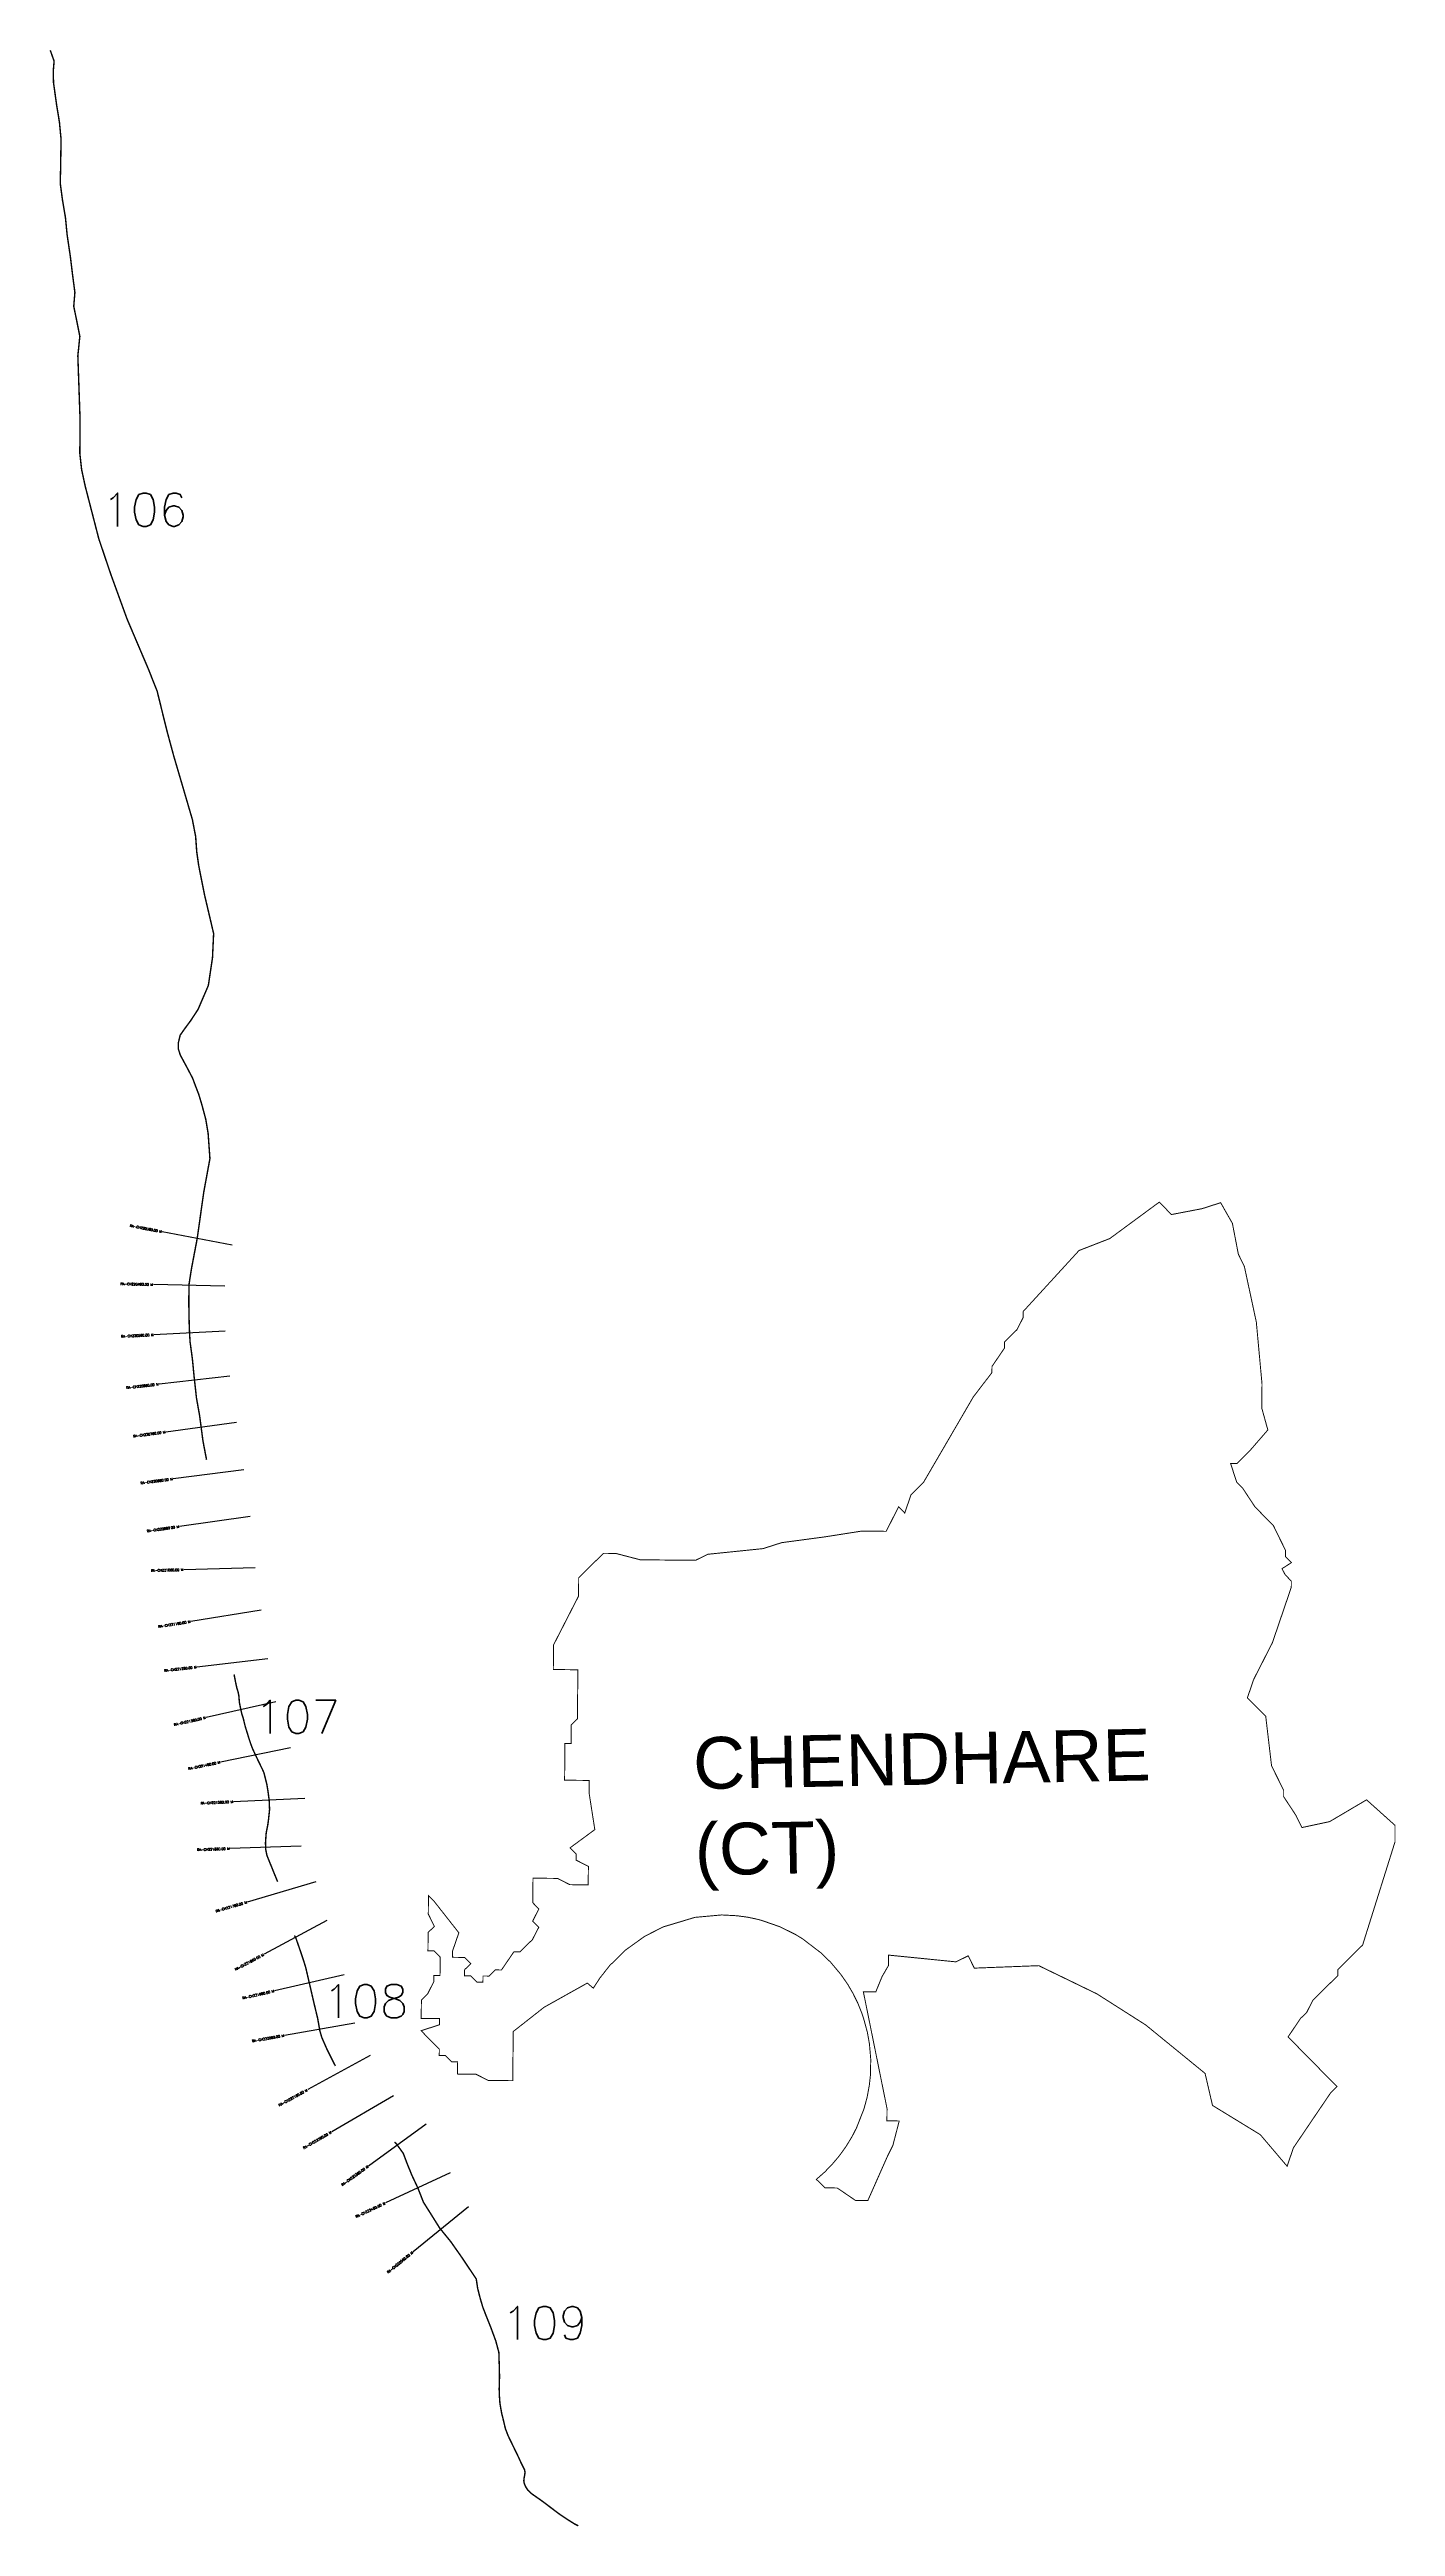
# Model space of a CAD drawing. Header units: metres. Extents: x 274346 to 277175, y 2062236 to 2067441.
import ezdxf
from ezdxf.enums import TextEntityAlignment as Align

# ---------------------------------------------------------------- set-up
doc = ezdxf.new("R2010")
doc.units = ezdxf.units.M
doc.header["$MEASUREMENT"] = 0
for name, color, linetype in [('CS', 134, 'Continuous'), ('CSMark', 6, 'Continuous'), ('NATURALLY PROTECTED', 3, 'Continuous'), ('VILLAGE NAME', 250, 'Continuous')]:
    doc.layers.add(name, color=color, linetype=linetype)
doc.styles.get("Standard").update_dxf_attribs({"font": 'simplex.shx'})

msp = doc.modelspace()

# ---------------------------------------------------------------- linework, layer by layer
at = {"color": 6, "const_width": 2, "flags": 128}
msp.add_lwpolyline([(275510, 2064280.6), (275535.8, 2064280.4), (275587.3, 2064267), (275703.5, 2064265.9), (275729.4, 2064278.6), (275845.6, 2064290.5), (275884.5, 2064303), (275974.9, 2064315.1), (276052.5, 2064327.3), (276104.1, 2064326.8), (276130.4, 2064378.3), (276143.2, 2064365.2), (276156.4, 2064403.8), (276182.5, 2064429.4), (276261.1, 2064564.2), (276287.3, 2064609.2), (276326.5, 2064660.4), (276326.6, 2064673.3), (276352.8, 2064711.8), (276352.9, 2064724.7), (276378.9, 2064750.3), (276392.1, 2064776), (276392.2, 2064788.8), (276509.5, 2064916.9), (276574.3, 2064942.1), (276678.2, 2065018.6), (276703.8, 2064992.5), (276768.4, 2065004.9), (276807.2, 2065017.4), (276831.9, 2064974), (276844.4, 2064909.2), (276857.1, 2064883.2), (276882.2, 2064766.5), (276894.1, 2064637), (276893.8, 2064585.2), (276906.4, 2064539.8), (276879.6, 2064509), (276867.2, 2064494.7), (276841.2, 2064469.1), (276828.2, 2064469.2), (276840.9, 2064430.2), (276853.7, 2064417.2), (276879.3, 2064378.2), (276917.9, 2064339.1), (276943.4, 2064287.1), (276943.3, 2064274.1), (276956.1, 2064261.1), (276936.1, 2064248.3), (276943, 2064235.3), (276955.8, 2064222.3), (276955.7, 2064209.3), (276916.1, 2064093.1), (276876.7, 2064015.7), (276863.4, 2063977), (276902, 2063937.9), (276914.2, 2063834.2), (276939.7, 2063782.3), (276939.6, 2063769.3), (276965.2, 2063730.3), (276978, 2063704.3), (277036.3, 2063716.8), (277113.9, 2063762.6), (277173.7, 2063709), (277173.7, 2063674.3), (277105.6, 2063457.4), (277053.5, 2063406), (277053.4, 2063393.1), (277001.2, 2063341.7), (276988.1, 2063315.9), (276975, 2063303.1), (276948.9, 2063264.4), (277051.6, 2063160.1), (277038.6, 2063147.2), (276960.1, 2063031.3), (276946.9, 2062992.6), (276890.6, 2063058.9), (276790.1, 2063120.4), (276774.5, 2063187.7), (276649.7, 2063289.5), (276547, 2063354.9), (276424.9, 2063414.1), (276289.4, 2063408.9), (276276.7, 2063434.8), (276250.8, 2063422.1), (276109, 2063436.3), (276108.8, 2063414), (276095.6, 2063391.3), (276082.4, 2063359.1), (276056.2, 2063359.4), (276106, 2063113.7), (276105.8, 2063087.9), (276131.6, 2063087.7), (276118.2, 2063036.1), (276114.3, 2063028.4), (276107.5, 2063014.8), (276095.7, 2062988.3), (276087.1, 2062968.9), (276065.6, 2062920.5), (276039.8, 2062920.7), (276001.3, 2062946.9), (275975.5, 2062947.1), (275962.7, 2062960.1), (275957.3, 2062964.8), (275974.6, 2062980.1), (275990.3, 2062996.2), (276005.5, 2063014.2), (276019.4, 2063033.5), (276032.6, 2063055.1), (276041.8, 2063073.1), (276057.6, 2063113.3), (276064.3, 2063138.2), (276068.8, 2063163), (276071, 2063183), (276071.8, 2063217.1), (276069, 2063249.7), (276064.7, 2063273.9), (276056.5, 2063304.2), (276053.3, 2063313.6), (276044.8, 2063334.9), (276034.4, 2063355.9), (276023.6, 2063374.5), (276009, 2063395.6), (275987.7, 2063421), (275967.5, 2063440.7), (275928.2, 2063470.7), (275912.7, 2063480.1), (275880.2, 2063496.1), (275841.2, 2063509.6), (275829.5, 2063512.5), (275812.7, 2063516), (275790.4, 2063519), (275758.4, 2063520.7), (275702.2, 2063515.6), (275634.8, 2063495.3), (275596.2, 2063475.5), (275556.9, 2063447.3), (275522.8, 2063414), (275502.6, 2063388.3), (275488.6, 2063366.8), (275476, 2063377.5), (275385.2, 2063326.7), (275320.3, 2063275.7), (275319.3, 2063172.4), (275267.7, 2063172.9), (275242, 2063186), (275203.3, 2063186.4), (275203.5, 2063212.2), (275190.6, 2063212.3), (275177.8, 2063225.3), (275164.9, 2063225.5), (275165, 2063238.4), (275126.7, 2063277.4), (275165.5, 2063290), (275165.6, 2063302.9), (275126.9, 2063303.2), (275127.3, 2063341.9), (275140.3, 2063354.7), (275153.4, 2063380.4), (275153.5, 2063393.3), (275166.4, 2063393.2), (275166.8, 2063431.9), (275154, 2063445), (275141.1, 2063445.1), (275141.4, 2063483.8), (275154.5, 2063496.6), (275141.8, 2063522.5), (275142.1, 2063561.2), (275154.9, 2063548.2), (275206, 2063483.2), (275192.7, 2063444.6), (275192.6, 2063431.7), (275218.4, 2063431.4), (275231.2, 2063418.4), (275218.2, 2063405.7), (275218.1, 2063392.7), (275231, 2063392.6), (275243.7, 2063379.6), (275256.7, 2063379.5), (275256.8, 2063392.4), (275269.7, 2063392.3), (275282.7, 2063405.1), (275295.6, 2063405), (275321.8, 2063443.4), (275334.7, 2063443.3), (275360.7, 2063468.9), (275373.9, 2063494.6), (275361.1, 2063507.6), (275374.2, 2063533.3), (275361.4, 2063546.3), (275361.9, 2063597.9), (275413.5, 2063597.5), (275439.2, 2063584.3), (275477.9, 2063584), (275478.3, 2063622.7), (275452.6, 2063635.8), (275452.7, 2063648.7), (275439.9, 2063661.8), (275491.8, 2063700), (275479.7, 2063777.5), (275479.9, 2063803.4), (275428.3, 2063803.8), (275429, 2063881.2), (275441.9, 2063881.1), (275442.2, 2063919.8), (275455.2, 2063932.6), (275456.2, 2064035.9), (275404.6, 2064036.4), (275405, 2064088), (275457.6, 2064190.7), (275457.9, 2064229.4), (275510, 2064280.6)], dxfattribs=at)
at = {"layer": 'CS'}
for p, q in [((274729.8, 2064928.2), (274582.4, 2064956.2)), ((274714, 2064842.1), (274564.1, 2064845.3)), ((274714.9, 2064747.6), (274565.1, 2064739.9)), ((274724.9, 2064652.7), (274575.9, 2064636)), ((274738.8, 2064555.2), (274590.1, 2064535.5)), ((274754.2, 2064456.3), (274605.5, 2064436.9)), ((274767.3, 2064358.1), (274618.8, 2064336.9)), ((274778, 2064250.1), (274628, 2064246.2)), ((274790.8, 2064161), (274642.7, 2064137.3)), ((274804.6, 2064058.6), (274655.5, 2064041.7)), ((274821, 2063968.5), (274674.7, 2063935.4)), ((274852, 2063872.2), (274705.1, 2063841.8)), ((274882.2, 2063765.7), (274732.4, 2063758.6)), ((274874.9, 2063665.5), (274725, 2063660)), ((274905.2, 2063590.1), (274761.3, 2063547.8)), ((274928.7, 2063509.1), (274796.5, 2063438.1)), ((274964.7, 2063395), (274818.6, 2063361.2)), ((274987.2, 2063293.6), (274839.5, 2063267.4)), ((275019.9, 2063225.6), (274888.4, 2063153.6)), ((275068.5, 2063140.6), (274938.8, 2063065.1)), ((275137.5, 2063080.9), (275015.9, 2062993.1)), ((275187.6, 2062979.1), (275051.8, 2062915.4)), ((275226, 2062907.5), (275109.7, 2062812.7))]:
    msp.add_line(p, q, dxfattribs=at)
at = {"layer": 'NATURALLY PROTECTED', "const_width": 3, "flags": 128}
for points in [[(274347.2, 2067439.1), (274355.3, 2067416.4), (274353.5, 2067394.5), (274354.1, 2067370.8), (274360.5, 2067324.8), (274366.5, 2067288), (274369.9, 2067252.2), (274369, 2067191.7), (274368.2, 2067159.7), (274373, 2067123.8), (274379.1, 2067088), (274382.7, 2067051.1), (274389.6, 2067004.5), (274394.1, 2066967.2), (274399, 2066930.3), (274396.6, 2066901.3), (274409.4, 2066838.1), (274405.2, 2066797), (274409.8, 2066665.6), (274409.4, 2066591.6), (274413.1, 2066558.1), (274420.7, 2066523), (274449.4, 2066412), (274474.7, 2066337.3), (274508.6, 2066244.1), (274553.5, 2066138.7), (274572, 2066092), (274583.5, 2066045.2), (274592.7, 2066008), (274607, 2065955.2), (274624.1, 2065897.1), (274646, 2065822.3), (274652.8, 2065786.9), (274655.1, 2065754.7), (274659.2, 2065726.1), (274671.3, 2065665), (274690.6, 2065582.9), (274688.2, 2065532), (274679.5, 2065473.9), (274658, 2065423.8), (274642.4, 2065400), (274630, 2065383.2), (274620.3, 2065369.5), (274616.3, 2065352.7), (274616.3, 2065340.9), (274620.6, 2065327.5), (274626.5, 2065316.6), (274634.1, 2065302.5), (274646.5, 2065278.9), (274652.7, 2065262.2), (274659.1, 2065245.7), (274665.7, 2065223.9), (274673.9, 2065193.4), (274679, 2065163.4), (274682.8, 2065110), (274669.8, 2065039.3), (274656.1, 2064942.3), (274644, 2064878.6), (274639.1, 2064847.4), (274638.5, 2064818.3), (274638.6, 2064792.8), (274639.4, 2064756.4), (274641, 2064725.5), (274645.9, 2064689.5), (274649.6, 2064651.7), (274654.5, 2064607.2), (274661.1, 2064570.2), (274668.2, 2064516.6), (274675.7, 2064477.2)], [(274733.6, 2064026), (274736.6, 2064010.4), (274739.4, 2063997.5), (274742.1, 2063989.1), (274743.5, 2063981.8), (274744.8, 2063967.2), (274747.8, 2063952.1), (274749.8, 2063943.3), (274752.4, 2063935.6), (274754.7, 2063926.2), (274757.2, 2063916), (274760.8, 2063904.7), (274764.5, 2063892.5), (274768.4, 2063880.7), (274772.6, 2063869.6), (274778.5, 2063857), (274785.6, 2063842), (274792.9, 2063827.2), (274796.5, 2063819.1), (274799.2, 2063807.9), (274802.4, 2063795.2), (274804.8, 2063780.7), (274807.3, 2063762.5), (274808.2, 2063742.4), (274806, 2063721.2), (274804.4, 2063709.8), (274801.2, 2063694), (274800.5, 2063685.3), (274799.6, 2063671.7), (274800.1, 2063658.6), (274802.5, 2063646.1), (274813.9, 2063617.9), (274825.1, 2063590.4)], [(274860.4, 2063477.7), (274863.5, 2063472), (274872.9, 2063445), (274879.7, 2063424.8), (274884.4, 2063409.3), (274903, 2063329.1), (274909.1, 2063304.1), (274913.8, 2063277.8), (274917.7, 2063263.8), (274929.3, 2063237.3), (274943.1, 2063209.8), (274946.6, 2063203.4)], [(275070.8, 2063043.3), (275074.2, 2063040.5), (275089.3, 2063019.5), (275096.7, 2062999.7), (275106.9, 2062974.6), (275120.1, 2062946.4), (275131.6, 2062917), (275143.6, 2062898), (275165.8, 2062862.6), (275188.6, 2062834.7), (275212.3, 2062801), (275242.6, 2062755.7), (275245.6, 2062735.6), (275251.2, 2062713.9), (275256.8, 2062695.1), (275273.7, 2062652.5), (275283.7, 2062625.4), (275290.1, 2062601.4), (275290.8, 2062579.2), (275291.5, 2062550.7), (275290.8, 2062525.1), (275291, 2062513.7), (275292.4, 2062494), (275295.9, 2062474), (275298.3, 2062464.5), (275304, 2062440.7), (275309.7, 2062426), (275322.3, 2062400), (275331.1, 2062381.9), (275337.8, 2062367.2), (275344.2, 2062354.5), (275345.1, 2062349.6), (275344.4, 2062343.3), (275342.9, 2062336.5), (275342.6, 2062331.2), (275343.4, 2062326.2), (275346.7, 2062318.5), (275351.4, 2062311.5), (275359.3, 2062304.3), (275382.2, 2062288.2), (275416.6, 2062262.2), (275435.9, 2062249.3), (275450, 2062240.5), (275457, 2062237.1)]]:
    msp.add_lwpolyline(points, dxfattribs=at)

# ---------------------------------------------------------------- texts
at = {"char_height": 70, "attachment_point": 1}
for s, insert in [('106', (274455.6, 2066508.7)), ('107', (274776.7, 2063971.9)), ('108', (274920, 2063374.5)), ('109', (275296.2, 2062698.2))]:
    msp.add_mtext_dynamic_manual_height_columns(s, width=95.172, gutter_width=1, heights=[0], dxfattribs=dict(at, insert=insert))
at = {"layer": 'CSMark'}
for s, rotation, p in [('RA-CH220360.00 M', 349.2476, (274581.5, 2064956.4)), ('RA-CH220460.00 M', 358.7875, (274563.1, 2064845.3)), ('RA-CH220560.00 M', 2.9624, (274564.1, 2064739.8)), ('RA-CH220660.00 M', 6.3779, (274574.9, 2064635.9)), ('RA-CH220760.00 M', 7.5455, (274589.1, 2064535.4)), ('RA-CH220860.00 M', 7.4156, (274604.5, 2064436.8)), ('RA-CH220960.00 M', 8.114, (274617.8, 2064336.8)), ('RA-CH221060.00 M', 1.5023, (274627, 2064246.1)), ('RA-CH221160.00 M', 9.1012, (274641.7, 2064137.1)), ('RA-CH221260.00 M', 6.445, (274654.6, 2064041.6)), ('RA-CH221360.00 M', 12.7307, (274673.7, 2063935.2)), ('RA-CH221460.00 M', 11.7065, (274704.1, 2063841.6)), ('RA-CH221560.00 M', 2.7026, (274731.4, 2063758.5)), ('RA-CH221660.00 M', 2.0749, (274724, 2063660)), ('RA-CH221760.00 M', 16.3851, (274760.3, 2063547.5)), ('RA-CH221860.00 M', 28.2531, (274795.7, 2063437.7)), ('RA-CH221960.00 M', 13.0227, (274817.6, 2063361)), ('RA-CH222060.00 M', 10.0336, (274838.5, 2063267.3)), ('RA-CH222160.00 M', 28.7149, (274887.5, 2063153.1)), ('RA-CH222260.00 M', 30.2091, (274938, 2063064.6)), ('RA-CH222360.00 M', 35.8016, (275015.1, 2062992.5)), ('RA-CH222460.00 M', 25.1006, (275050.9, 2062915)), ('RA-CH222560.00 M', 39.1819, (275109, 2062812.1))]:
    msp.add_text(s, height=5, rotation=rotation, dxfattribs=at).set_placement(p, align=Align.MIDDLE_RIGHT)
at = {"layer": 'VILLAGE NAME', "insert": (275697.3, 2063893.7), "char_height": 108.748, "attachment_point": 1, "rotation": 1.1028}
msp.add_mtext_dynamic_manual_height_columns('{\\fArial|b0|i0|c0|p34;CHENDHARE (CT)}', width=726.929, gutter_width=543.7, heights=[0], dxfattribs=at)

doc.saveas('drawing.dxf')
